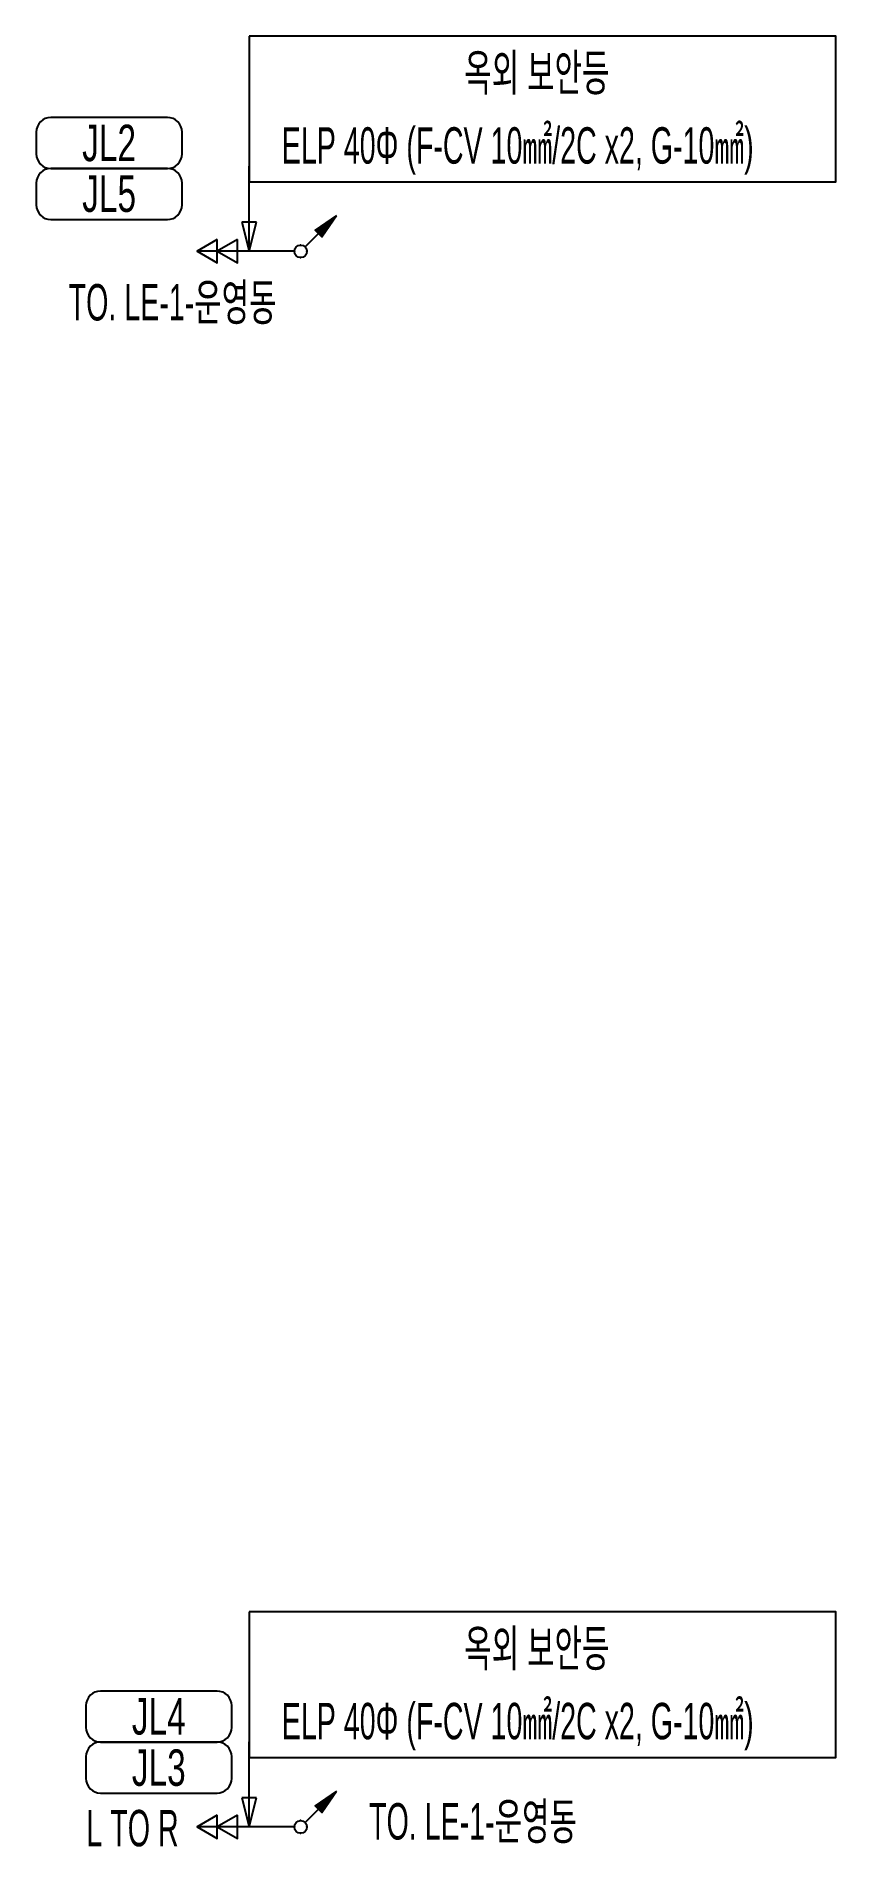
# Model space of a CAD drawing. Header units: millimetres. Extents: x 86947 to 500447, y -530175 to 1059536.
# Drawn here: x 178968 to 187196, y -306339 to -287697 of the extents above; entities that cross this region are included whole.
import ezdxf
from ezdxf.enums import TextEntityAlignment as Align

# ---------------------------------------------------------------- set-up
doc = ezdxf.new("R2010")
doc.units = ezdxf.units.MM
doc.header["$LTSCALE"] = 150
for name, color, linetype in [('-----20 General Symbol', 3, 'Continuous'), ('-----21 Embeded Wire in Ceiling or Wall', 4, 'Continuous'), ('-----29 Indicator', 1, 'Continuous')]:
    doc.layers.add(name, color=color, linetype=linetype)
doc.styles.add('ELEC', font='Dotum.ttf')

msp = doc.modelspace()

# ---------------------------------------------------------------- texts
at = {"linetype": 'Continuous', "style": 'ELEC', "width": 0.6}
for s, p in [('옥외 보안등 ', (183373, -288072)), ('ELP 40Φ (F-CV 10㎟/2C x2, G-10㎟)', (181495, -288822)), ('옥외 보안등 ', (183373, -304295)), ('ELP 40Φ (F-CV 10㎟/2C x2, G-10㎟)', (181495, -305045))]:
    msp.add_text(s, height=375, dxfattribs=at).set_placement(p, align=Align.MIDDLE_LEFT)
at = {"linetype": 'Continuous', "style": 'ELEC'}
for s, width, p in [('JL2', 0.7, (179718, -288796)), ('JL5', 0.7, (179718, -289321)), ('TO. LE-1-운영동', 0.6, (180371, -290432)), ('JL4', 0.7, (180229, -304999)), ('JL3', 0.7, (180229, -305524)), ('TO. LE-1-운영동', 0.6, (183463, -306073)), ('L TO R', 0.6, (179959, -306147))]:
    msp.add_text(s, height=375, dxfattribs=dict(at, width=width)).set_placement(p, align=Align.MIDDLE)

# ---------------------------------------------------------------- blocks, each defined once
blk = doc.blocks.new('O01')
blk.add_hatch(color=256).paths.add_polyline_path([(-149, -218), (-218, -149), (-368, -368)])
blk.add_line((-46, -46), (-184, -184))
blk.add_lwpolyline([(-368, -368), (-149, -218), (-218, -149), (-368, -368)])
blk.add_circle((0, 0), 65)
for p in [(-65, 0), (-65, 0), (0, 65), (0, 65), (65, 0), (65, 0), (0, -65), (0, -65)]:
    blk.add_point(p)
blk = doc.blocks.new('O07')
blk.add_lwpolyline([(0, -100), (173, 0), (0, 100)], close=True)

# ---------------------------------------------------------------- linework, layer by layer
at = {"layer": '-----21 Embeded Wire in Ceiling or Wall'}
for p, q in [((181624, -289912), (180624, -289912)), ((181624, -306135), (180624, -306135))]:
    msp.add_line(p, q, dxfattribs=at)
at = {"layer": '-----29 Indicator', "color": 1}
for p, q in [((181159, -289912), (181159, -289036)), ((181234, -289612), (181084, -289612)), ((181084, -289612), (181159, -289912)), ((181159, -289912), (181234, -289612)), ((181159, -306135), (181159, -305259)), ((181234, -305835), (181084, -305835)), ((181084, -305835), (181159, -306135)), ((181159, -306135), (181234, -305835))]:
    msp.add_line(p, q, dxfattribs=at)
at = {"layer": '-----29 Indicator', "color": 1, "elevation": 0}
for points in [[(181159, -287697), (181159, -289197), (187196, -289197), (187196, -287697)], [(181159, -303920), (181159, -305420), (187196, -305420), (187196, -303920)]]:
    msp.add_lwpolyline(points, close=True, dxfattribs=at)
at = {"color": 1, "linetype": 'Continuous', "elevation": 0}
for points in [[(178968, -288909, 0.414214), (179118, -289059), (180318, -289059, 0.414214), (180468, -288909), (180468, -288684, 0.414214), (180318, -288534), (179118, -288534, 0.414214), (178968, -288684)], [(178968, -289434, 0.414214), (179118, -289584), (180318, -289584, 0.414214), (180468, -289434), (180468, -289209, 0.414214), (180318, -289059), (179118, -289059, 0.414214), (178968, -289209)], [(179479, -305111, 0.414214), (179629, -305261), (180829, -305261, 0.414214), (180979, -305111), (180979, -304886, 0.414214), (180829, -304736), (179629, -304736, 0.414214), (179479, -304886)], [(179479, -305636, 0.414214), (179629, -305786), (180829, -305786, 0.414214), (180979, -305636), (180979, -305411, 0.414214), (180829, -305261), (179629, -305261, 0.414214), (179479, -305411)]]:
    msp.add_lwpolyline(points, format="xyb", close=True, dxfattribs=at)

# ---------------------------------------------------------------- block references
at = {"layer": '-----20 General Symbol', "rotation": 180}
for p in [(181689, -289912), (181689, -306135)]:
    msp.add_blockref('O01', p, dxfattribs=at)
at = {"layer": '-----21 Embeded Wire in Ceiling or Wall', "xscale": 1.199999999953434, "yscale": 1.199999999953434, "zscale": 1.199999999953434, "rotation": 180}
for p in [(180831, -289912), (181039, -289912), (180831, -306135), (181039, -306135)]:
    msp.add_blockref('O07', p, dxfattribs=at)

msp.set_redraw_order([(e.dxf.handle, doc.entitydb.next_handle()) for e in msp.query("TEXT MTEXT ATTDEF DIMENSION ARC_DIMENSION")])  # texts and dimensions are drawn at this point

doc.saveas('drawing.dxf')
